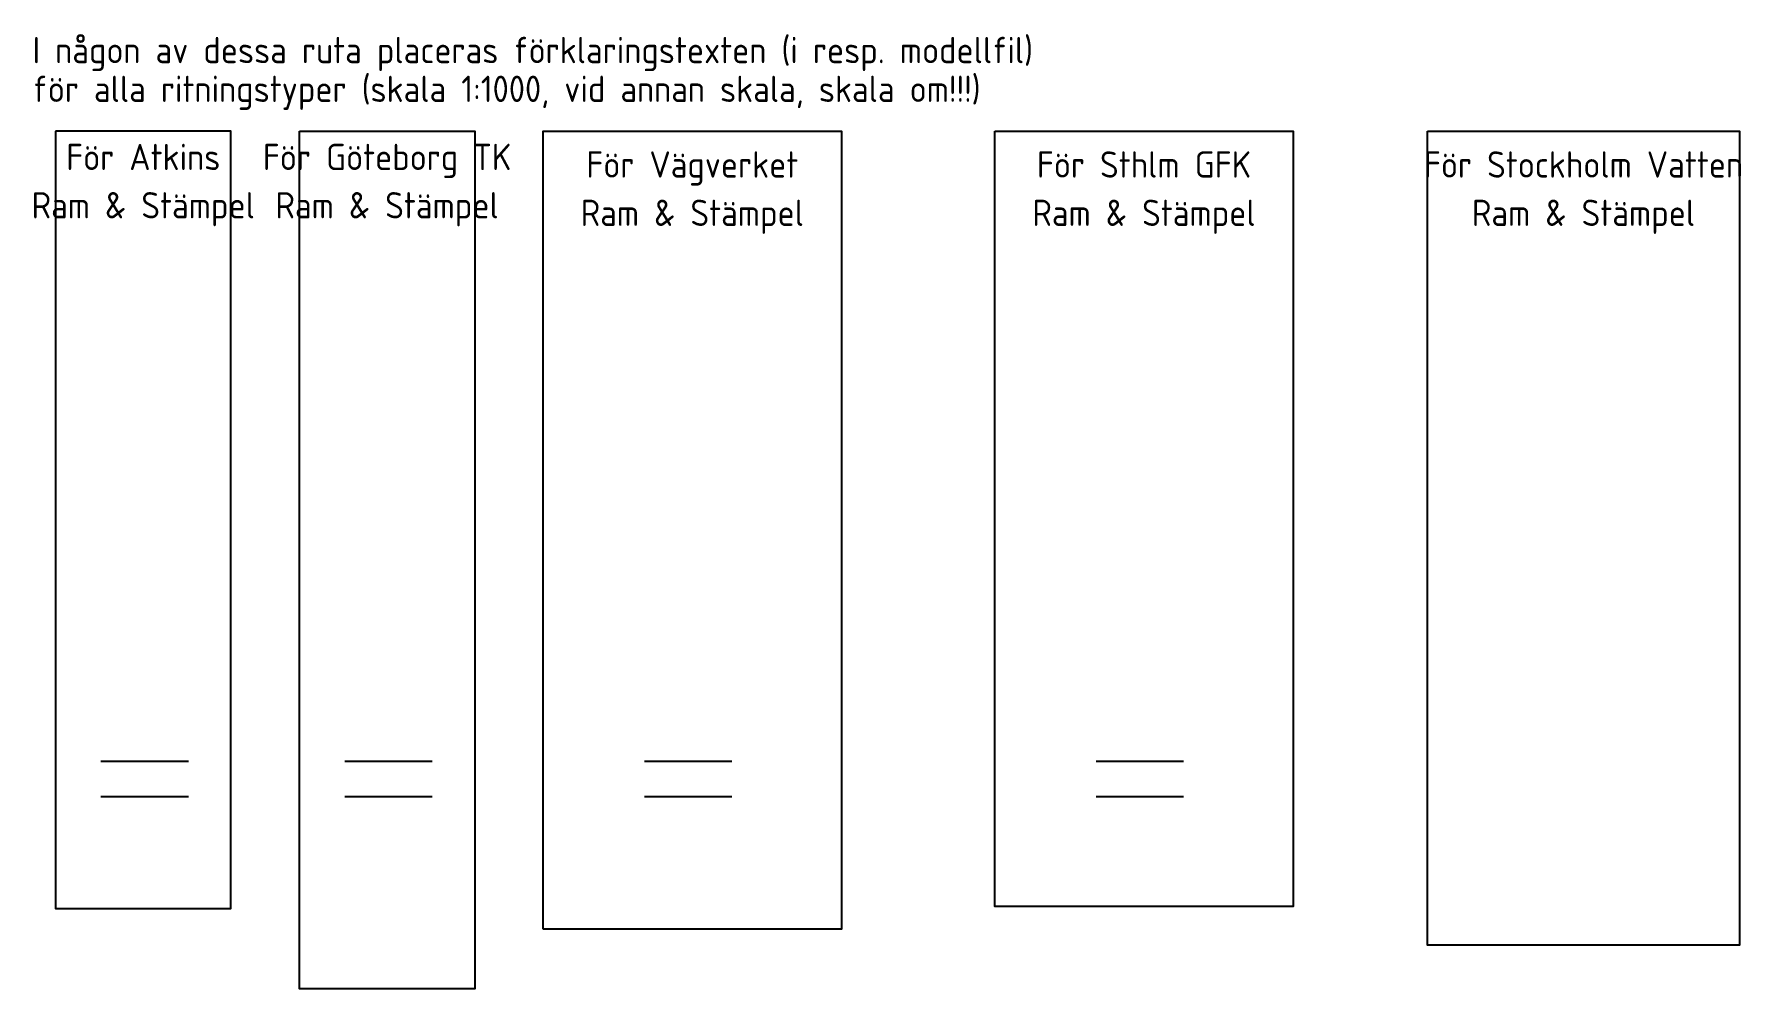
# Model space of a CAD drawing. Header units: metres. Extents: x 119241 to 123031, y 6148179 to 6148679.
# Drawn here: x 121928.2 to 122317.4, y 6148258.8 to 6148476.6 of the extents above; entities that cross this region are included whole.
import ezdxf
from ezdxf.enums import TextEntityAlignment as Align

# ---------------------------------------------------------------- set-up
doc = ezdxf.new("R2010")
doc.units = ezdxf.units.M
doc.header["$LTSCALE"] = 0.5
doc.layers.get('DEFPOINTS').update_dxf_attribs({"color": 5, "linetype": 'CONTINUOUS'})
doc.styles.add('ISO', font='iso.shx')

msp = doc.modelspace()

# ---------------------------------------------------------------- texts
at = {"layer": 'DEFPOINTS', "style": 'ISO'}
for s, p in [('I någon av dessa ruta placeras förklaringstexten (i resp. modellfil)', (121927.829, 6148469.947)), ('för alla ritningstyper (skala 1:1000, vid annan skala, skala om!!!)', (121927.829, 6148461.102))]:
    msp.add_text(s, height=6, dxfattribs=at).set_placement(p)
for s, p in [('För Atkins', (121953.073, 6148445.569)), ('För Göteborg TK', (122008.689, 6148445.569)), ('För Vägverket', (122078.304, 6148443.849)), ('För Sthlm GFK', (122181.32, 6148443.849)), ('För Stockholm Vatten', (122281.554, 6148443.849)), ('Ram & Stämpel', (121953.073, 6148434.551)), ('Ram & Stämpel', (122008.689, 6148434.551)), ('Ram & Stämpel', (122078.304, 6148432.83)), ('Ram & Stämpel', (122181.32, 6148432.83)), ('Ram & Stämpel', (122281.554, 6148432.83))]:
    msp.add_text(s, height=6, dxfattribs=at).set_placement(p, align=Align.CENTER)

# ---------------------------------------------------------------- linework, layer by layer
at = {"layer": 'DEFPOINTS', "flags": 128}
for points in [[(121933.073, 6148454.412), (121933.073, 6148277.132), (121973.073, 6148277.132), (121973.073, 6148454.412)], [(122044.304, 6148272.412), (122044.304, 6148454.412), (122112.304, 6148454.412), (122112.304, 6148272.412)], [(122147.32, 6148454.412), (122215.32, 6148454.412), (122215.32, 6148277.614), (122147.32, 6148277.614)]]:
    msp.add_lwpolyline(points, close=True, dxfattribs=at)
for points in [[(121988.689, 6148454.412), (122028.689, 6148454.412), (122028.689, 6148258.812), (121988.689, 6148258.812), (121988.689, 6148454.412)], [(121943.41, 6148310.717), (121963.362, 6148310.717)], [(121999.026, 6148310.717), (122018.978, 6148310.717)], [(122067.38, 6148310.717), (122087.333, 6148310.717)], [(122170.396, 6148310.717), (122190.348, 6148310.717)], [(121943.41, 6148302.717), (121963.362, 6148302.717)], [(121999.026, 6148302.717), (122018.978, 6148302.717)], [(122067.38, 6148302.717), (122087.333, 6148302.717)], [(122170.396, 6148302.717), (122190.348, 6148302.717)]]:
    msp.add_lwpolyline(points, dxfattribs=at)
at = {"layer": 'DEFPOINTS'}
msp.add_lwpolyline([(122245.954, 6148454.412), (122317.154, 6148454.412), (122317.154, 6148268.812), (122245.954, 6148268.812)], close=True, dxfattribs=at)

msp.set_redraw_order([(e.dxf.handle, doc.entitydb.next_handle()) for e in msp.query("TEXT MTEXT ATTDEF DIMENSION ARC_DIMENSION")])  # texts and dimensions are drawn at this point

doc.saveas('drawing.dxf')
